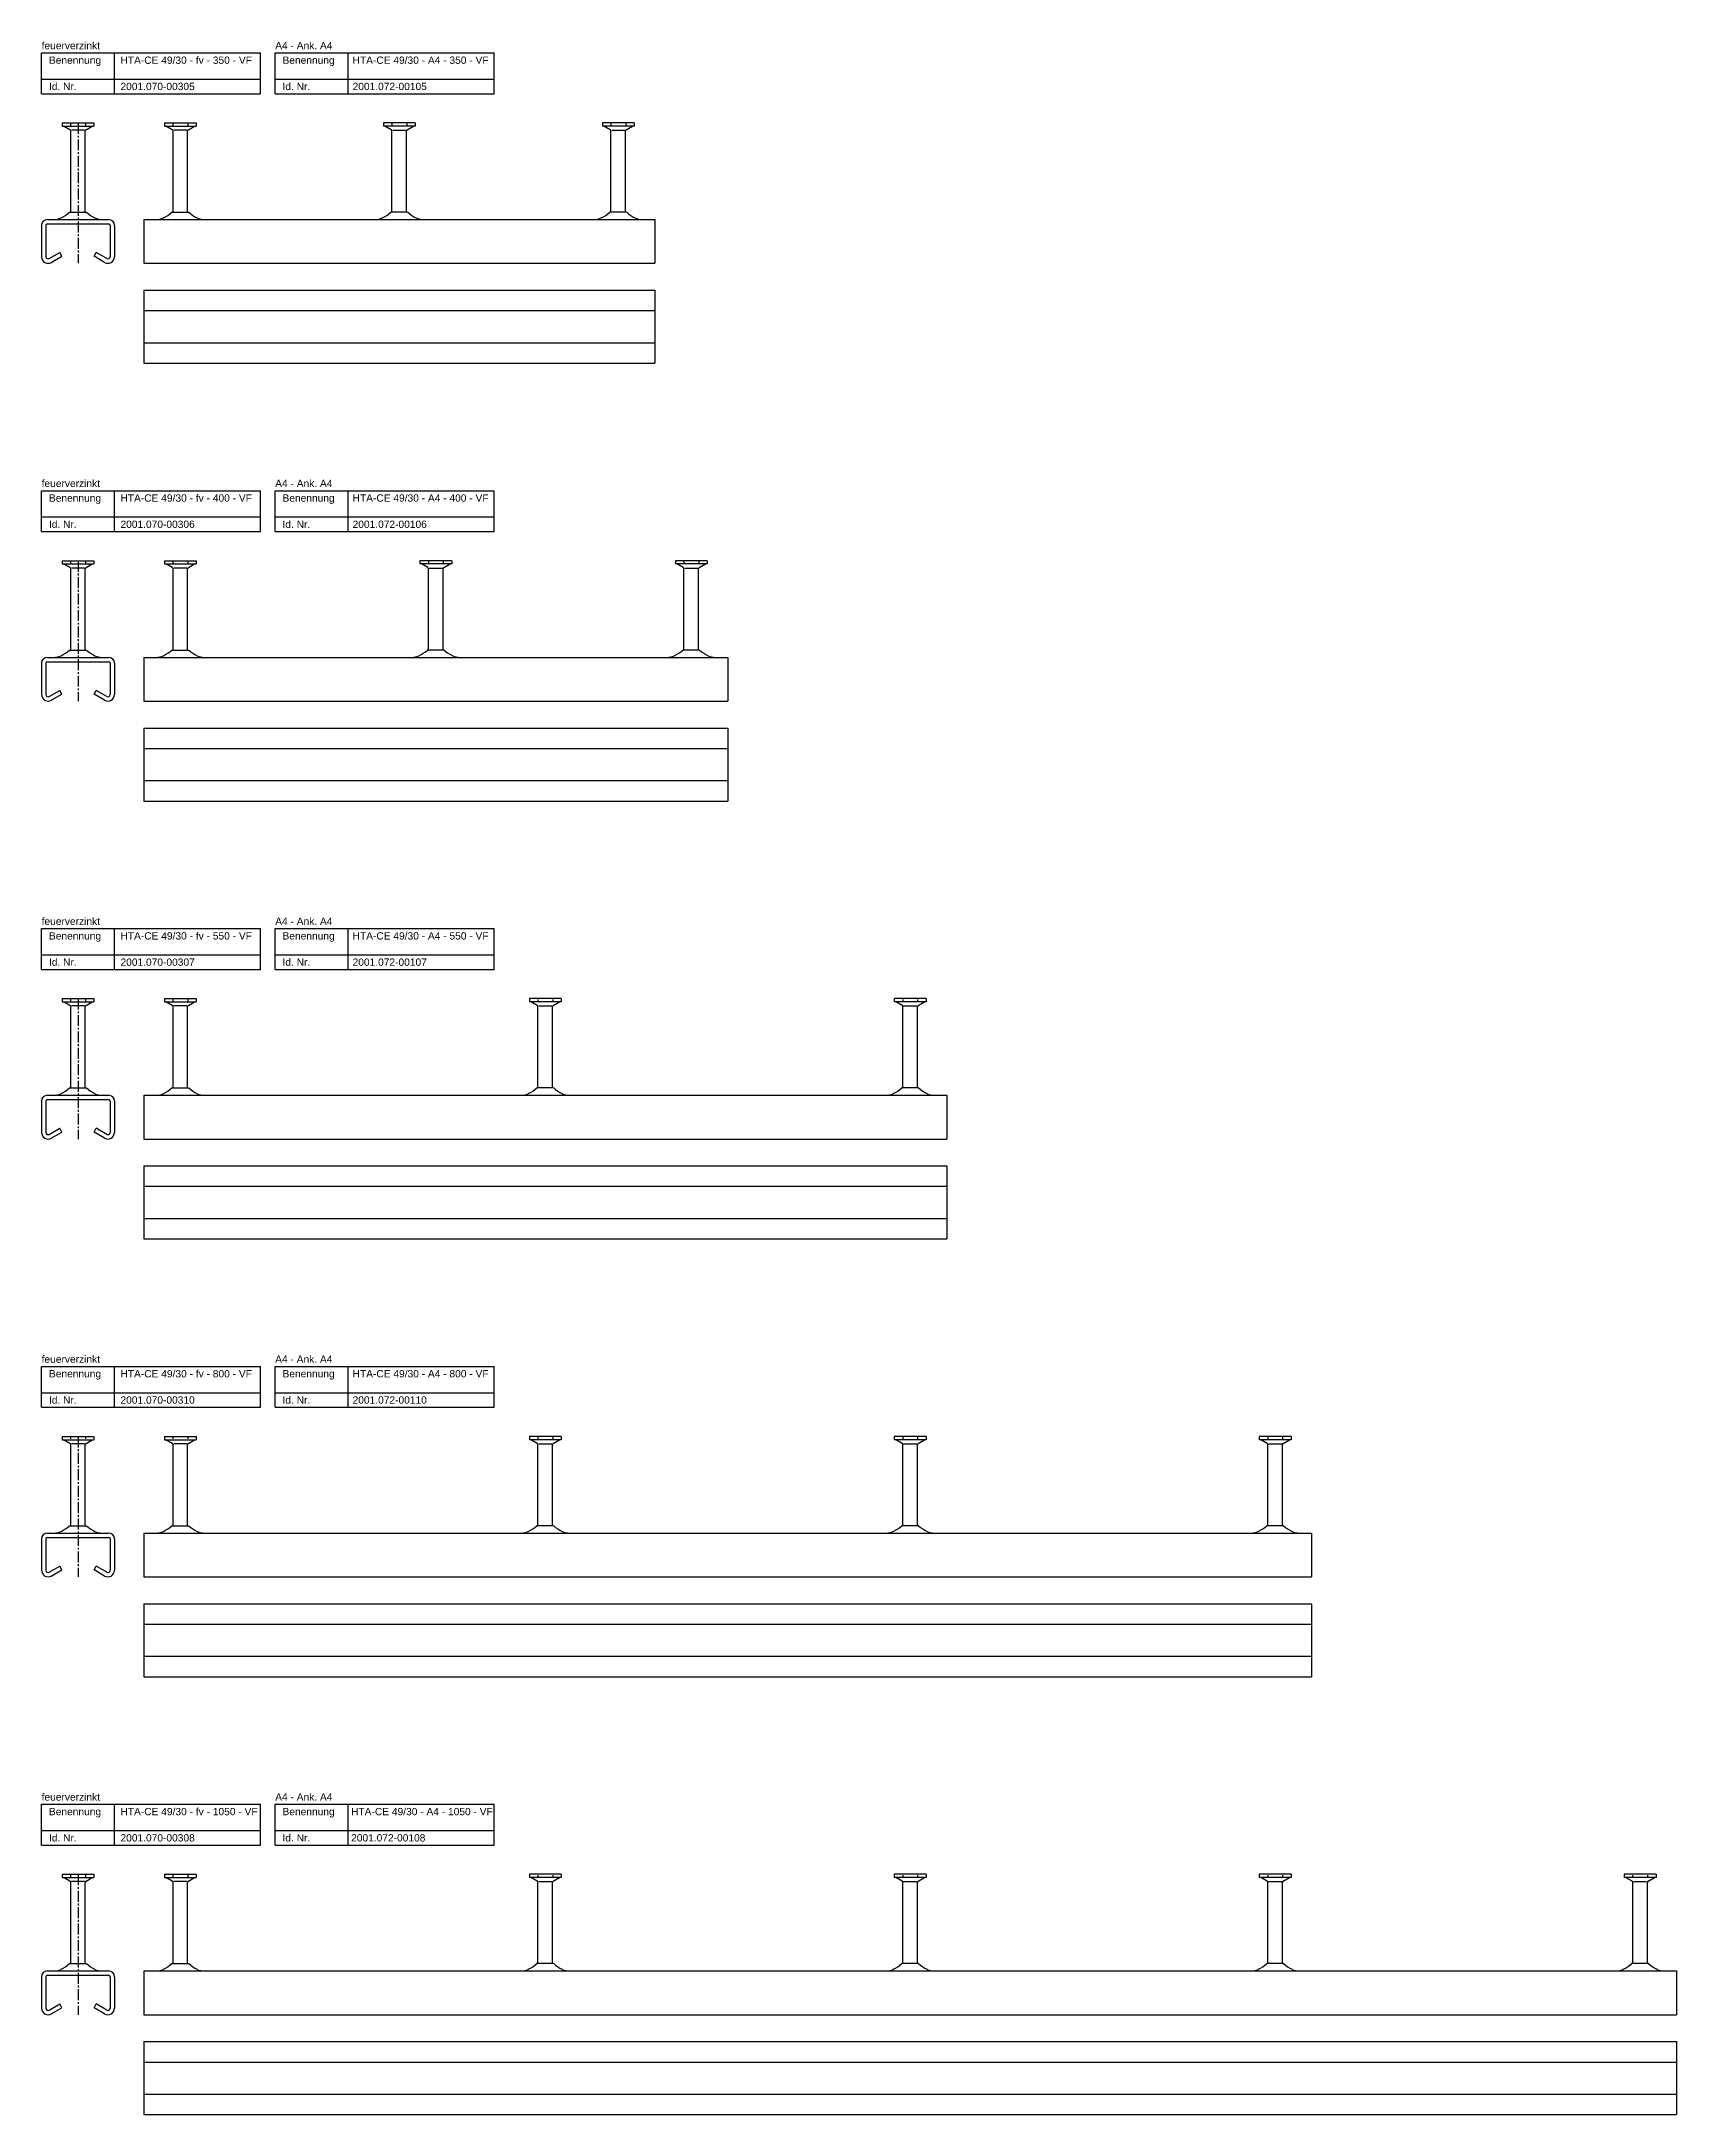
# Model space of a CAD drawing. Header units: millimetres. Extents: x 7963 to 14103, y -477 to 2743.
# Drawn here: x 7963 to 9083, y 123 to 1543 of the extents above; entities that cross this region are included whole.
import ezdxf

# ---------------------------------------------------------------- set-up
doc = ezdxf.new("R2010")
doc.units = ezdxf.units.MM
doc.header["$LTSCALE"] = 10
doc.linetypes.add('MITTE2', pattern=[1.125, 0.75, -0.125, 0.125, -0.125])
doc.layers.add('HALFEN', color=2, linetype='CONTINUOUS')
doc.styles.add('ARIAL50', font='arial.ttf', dxfattribs={"height": 5})

msp = doc.modelspace()

# ---------------------------------------------------------------- texts
at = {"layer": 'HALFEN', "style": 'ARIAL50'}
for s, p in [('feuerverzinkt', (7963.2, 1537.7)), ('A4 - Ank. A4', (8123.2, 1537.7)), ('Benennung', (7968.2, 1527.7)), ('HTA-CE 49/30 - fv - 350 - VF', (8017.2, 1527.7)), ('Benennung', (8128.2, 1527.7)), ('HTA-CE 49/30 - A4 - 350 - VF', (8176.2, 1527.7)), ('Id. Nr.', (7968.2, 1509.7)), ('2001.070-00305', (8017.2, 1509.7)), ('Id. Nr.', (8128.2, 1509.7)), ('2001.072-00105', (8176.2, 1509.7)), ('feuerverzinkt', (7963.2, 1237.7)), ('A4 - Ank. A4', (8123.2, 1237.7)), ('Benennung', (7968.2, 1227.7)), ('HTA-CE 49/30 - fv - 400 - VF', (8017.2, 1227.7)), ('Benennung', (8128.2, 1227.7)), ('HTA-CE 49/30 - A4 - 400 - VF', (8176.2, 1227.7)), ('Id. Nr.', (7968.2, 1209.7)), ('2001.070-00306', (8017.2, 1209.7)), ('Id. Nr.', (8128.2, 1209.7)), ('2001.072-00106', (8176.2, 1209.7)), ('feuerverzinkt', (7963.2, 937.7)), ('A4 - Ank. A4', (8123.2, 937.7)), ('Benennung', (7968.2, 927.7)), ('HTA-CE 49/30 - fv - 550 - VF', (8017.2, 927.7)), ('Benennung', (8128.2, 927.7)), ('HTA-CE 49/30 - A4 - 550 - VF', (8176.2, 927.7)), ('Id. Nr.', (7968.2, 909.7)), ('2001.070-00307', (8017.2, 909.7)), ('Id. Nr.', (8128.2, 909.7)), ('2001.072-00107', (8176.2, 909.7)), ('feuerverzinkt', (7963.2, 637.7)), ('A4 - Ank. A4', (8123.2, 637.7)), ('Benennung', (7968.2, 627.7)), ('HTA-CE 49/30 - fv - 800 - VF', (8017.2, 627.7)), ('Benennung', (8128.2, 627.7)), ('HTA-CE 49/30 - A4 - 800 - VF', (8176.2, 627.7)), ('Id. Nr.', (7968.2, 609.7)), ('2001.070-00310', (8017.2, 609.7)), ('Id. Nr.', (8128.2, 609.7)), ('2001.072-00110', (8176.2, 609.7)), ('feuerverzinkt', (7963.2, 337.7)), ('A4 - Ank. A4', (8123.2, 337.7)), ('Benennung', (7968.2, 327.7)), ('HTA-CE 49/30 - fv - 1050 - VF', (8017.2, 327.7)), ('Benennung', (8128.2, 327.7)), ('HTA-CE 49/30 - A4 - 1050 - VF', (8175.2, 327.7)), ('Id. Nr.', (7968.2, 309.7)), ('2001.070-00308', (8017.2, 309.7)), ('Id. Nr.', (8128.2, 309.7)), ('2001.072-00108', (8175.2, 309.7))]:
    msp.add_text(s, height=5, dxfattribs=at).set_placement(p)

# ---------------------------------------------------------------- linework, layer by layer
at = {"layer": 'HALFEN'}
for p, q in [((7963.2, 1535.2), (8113.2, 1535.2)), ((7963.2, 1507.2), (7963.2, 1535.2)), ((8013.2, 1507.2), (8013.2, 1535.2)), ((8113.2, 1507.2), (8113.2, 1535.2)), ((8123.2, 1535.2), (8273.2, 1535.2)), ((8123.2, 1507.2), (8123.2, 1535.2)), ((8173.2, 1507.2), (8173.2, 1535.2)), ((8273.2, 1507.2), (8273.2, 1535.2)), ((7963.2, 1517.2), (8113.2, 1517.2)), ((7963.2, 1507.2), (8113.2, 1507.2)), ((8123.2, 1517.2), (8273.2, 1517.2)), ((8123.2, 1507.2), (8273.2, 1507.2)), ((7977.2, 1487.2), (7999, 1487.2)), ((7977.2, 1487.2), (7977.2, 1485)), ((7977.2, 1485), (7999, 1485)), ((7982.6, 1482.5), (7978.2, 1485)), ((7983, 1486.7), (7983, 1485.5)), ((7983.1, 1426), (7983.1, 1481.7)), ((7992.6, 1482.2), (7983.6, 1482.2)), ((7993.1, 1426), (7993.1, 1481.7)), ((7993.2, 1486.7), (7993.2, 1485.5)), ((7993.6, 1482.5), (7997.9, 1485)), ((7999, 1487.2), (7999, 1485)), ((8047.3, 1487.2), (8069.1, 1487.2)), ((8047.3, 1487.2), (8047.3, 1485)), ((8047.3, 1485), (8069.1, 1485)), ((8052.7, 1482.5), (8048.3, 1485)), ((8053.1, 1486.7), (8053.1, 1485.5)), ((8053.2, 1426), (8053.2, 1481.7)), ((8062.7, 1482.2), (8053.7, 1482.2)), ((8063.2, 1426), (8063.2, 1481.7)), ((8063.3, 1486.7), (8063.3, 1485.5)), ((8063.7, 1482.5), (8068, 1485)), ((8069.1, 1487.2), (8069.1, 1485)), ((8219.1, 1487.2), (8197.3, 1487.2)), ((8197.3, 1487.2), (8197.3, 1485)), ((8219.1, 1485), (8197.3, 1485)), ((8202.7, 1482.5), (8198.3, 1485)), ((8203.1, 1486.7), (8203.1, 1485.5)), ((8203.2, 1426), (8203.2, 1481.7)), ((8203.7, 1482.2), (8212.7, 1482.2)), ((8213.2, 1426), (8213.2, 1481.7)), ((8213.3, 1486.7), (8213.3, 1485.5)), ((8213.7, 1482.5), (8218, 1485)), ((8219.1, 1487.2), (8219.1, 1485)), ((8369.1, 1487.2), (8347.3, 1487.2)), ((8347.3, 1487.2), (8347.3, 1485)), ((8369.1, 1485), (8347.3, 1485)), ((8352.7, 1482.5), (8348.3, 1485)), ((8353.1, 1486.7), (8353.1, 1485.5)), ((8353.2, 1426), (8353.2, 1481.7)), ((8353.7, 1482.2), (8362.7, 1482.2)), ((8363.2, 1426), (8363.2, 1481.7)), ((8363.3, 1486.7), (8363.3, 1485.5)), ((8363.7, 1482.5), (8368, 1485)), ((8369.1, 1487.2), (8369.1, 1485)), ((7967.1, 1421), (8009.1, 1421)), ((7982.3, 1426), (7993.8, 1426)), ((8033.2, 1421), (8383.2, 1421)), ((8033.2, 1421), (8033.2, 1391)), ((8052.4, 1426), (8063.9, 1426)), ((8213.9, 1426), (8202.4, 1426)), ((8363.9, 1426), (8352.4, 1426)), ((8383.2, 1421), (8383.2, 1395.8)), ((7963.1, 1417), (7963.1, 1395.5)), ((7966.1, 1417), (7966.1, 1395.5)), ((7967.1, 1418), (8009.1, 1418)), ((8010.1, 1417), (8010.1, 1395.5)), ((8013.1, 1417), (8013.1, 1395.5)), ((7968.3, 1394.2), (7975.6, 1398.4)), ((7969.8, 1391.6), (7977.1, 1395.8)), ((7977.1, 1395.8), (7975.6, 1398.4)), ((7999.1, 1395.8), (8000.6, 1398.4)), ((8006.3, 1391.6), (7999.1, 1395.8)), ((8007.8, 1394.2), (8000.6, 1398.4)), ((8383.2, 1395.8), (8383.2, 1391)), ((8033.2, 1391), (8383.2, 1391)), ((8033.2, 1372.6), (8383.2, 1372.6)), ((8033.2, 1372.6), (8033.2, 1322.6)), ((8383.2, 1372.6), (8383.2, 1322.6)), ((8033.2, 1358.6), (8383.2, 1358.6)), ((8033.2, 1336.6), (8383.2, 1336.6)), ((8033.2, 1322.6), (8383.2, 1322.6)), ((7963.2, 1235.2), (8113.2, 1235.2)), ((7963.2, 1207.2), (7963.2, 1235.2)), ((8013.2, 1207.2), (8013.2, 1235.2)), ((8113.2, 1207.2), (8113.2, 1235.2)), ((8123.2, 1235.2), (8273.2, 1235.2)), ((8123.2, 1207.2), (8123.2, 1235.2)), ((8173.2, 1207.2), (8173.2, 1235.2)), ((8273.2, 1207.2), (8273.2, 1235.2)), ((7963.2, 1217.2), (8113.2, 1217.2)), ((8123.2, 1217.2), (8273.2, 1217.2)), ((7963.2, 1207.2), (8113.2, 1207.2)), ((8123.2, 1207.2), (8273.2, 1207.2)), ((7977.2, 1187.2), (7999, 1187.2)), ((7977.2, 1187.2), (7977.2, 1185)), ((7977.2, 1185), (7999, 1185)), ((7982.6, 1182.5), (7978.2, 1185)), ((7983, 1186.7), (7983, 1185.5)), ((7983.1, 1126), (7983.1, 1181.7)), ((7992.6, 1182.2), (7983.6, 1182.2)), ((7993.1, 1126), (7993.1, 1181.7)), ((7993.2, 1186.7), (7993.2, 1185.5)), ((7993.6, 1182.5), (7997.9, 1185)), ((7999, 1187.2), (7999, 1185)), ((8047.3, 1187.2), (8069.1, 1187.2)), ((8047.3, 1187.2), (8047.3, 1185)), ((8047.3, 1185), (8069.1, 1185)), ((8052.7, 1182.5), (8048.3, 1185)), ((8053.1, 1186.7), (8053.1, 1185.5)), ((8053.2, 1126), (8053.2, 1181.7)), ((8062.7, 1182.2), (8053.7, 1182.2)), ((8063.2, 1126), (8063.2, 1181.7)), ((8063.3, 1186.7), (8063.3, 1185.5)), ((8063.7, 1182.5), (8068, 1185)), ((8069.1, 1187.2), (8069.1, 1185)), ((8244.1, 1187.2), (8222.3, 1187.2)), ((8222.3, 1187.2), (8222.3, 1185)), ((8244.1, 1185), (8222.3, 1185)), ((8227.7, 1182.5), (8223.3, 1185)), ((8228.1, 1186.7), (8228.1, 1185.5)), ((8228.2, 1126), (8228.2, 1181.7)), ((8228.7, 1182.2), (8237.7, 1182.2)), ((8238.2, 1126), (8238.2, 1181.7)), ((8238.3, 1186.7), (8238.3, 1185.5)), ((8238.7, 1182.5), (8243, 1185)), ((8244.1, 1187.2), (8244.1, 1185)), ((8419.1, 1187.2), (8397.3, 1187.2)), ((8397.3, 1187.2), (8397.3, 1185)), ((8419.1, 1185), (8397.3, 1185)), ((8402.7, 1182.5), (8398.3, 1185)), ((8403.1, 1186.7), (8403.1, 1185.5)), ((8403.2, 1126), (8403.2, 1181.7)), ((8403.7, 1182.2), (8412.7, 1182.2)), ((8413.2, 1126), (8413.2, 1181.7)), ((8413.3, 1186.7), (8413.3, 1185.5)), ((8413.7, 1182.5), (8418, 1185)), ((8419.1, 1187.2), (8419.1, 1185)), ((7982.3, 1126), (7993.8, 1126)), ((8052.4, 1126), (8063.9, 1126)), ((8238.9, 1126), (8227.4, 1126)), ((8413.9, 1126), (8402.4, 1126)), ((7963.1, 1117), (7963.1, 1095.5)), ((7966.1, 1117), (7966.1, 1095.5)), ((7967.1, 1121), (8009.1, 1121)), ((7967.1, 1118), (8009.1, 1118)), ((8010.1, 1117), (8010.1, 1095.5)), ((8013.1, 1117), (8013.1, 1095.5)), ((8033.2, 1121), (8433.2, 1121)), ((8033.2, 1121), (8033.2, 1091)), ((8433.2, 1121), (8433.2, 1095.8)), ((7968.3, 1094.2), (7975.6, 1098.4)), ((7969.8, 1091.6), (7977.1, 1095.8)), ((7977.1, 1095.8), (7975.6, 1098.4)), ((7999.1, 1095.8), (8000.6, 1098.4)), ((8006.3, 1091.6), (7999.1, 1095.8)), ((8007.8, 1094.2), (8000.6, 1098.4)), ((8433.2, 1095.8), (8433.2, 1091)), ((8033.2, 1091), (8433.2, 1091)), ((8033.2, 1072.6), (8433.2, 1072.6)), ((8033.2, 1072.6), (8033.2, 1022.6)), ((8433.2, 1072.6), (8433.2, 1022.6)), ((8033.2, 1058.6), (8433.2, 1058.6)), ((8033.2, 1036.6), (8433.2, 1036.6)), ((8033.2, 1022.6), (8433.2, 1022.6)), ((7963.2, 935.2), (8113.2, 935.2)), ((7963.2, 907.2), (7963.2, 935.2)), ((8013.2, 907.2), (8013.2, 935.2)), ((8113.2, 907.2), (8113.2, 935.2)), ((8123.2, 935.2), (8273.2, 935.2)), ((8123.2, 907.2), (8123.2, 935.2)), ((8173.2, 907.2), (8173.2, 935.2)), ((8273.2, 907.2), (8273.2, 935.2)), ((7963.2, 917.2), (8113.2, 917.2)), ((8123.2, 917.2), (8273.2, 917.2)), ((7963.2, 907.2), (8113.2, 907.2)), ((8123.2, 907.2), (8273.2, 907.2)), ((7977.2, 887.2), (7999, 887.2)), ((7977.2, 887.2), (7977.2, 885)), ((7977.2, 885), (7999, 885)), ((7982.6, 882.5), (7978.2, 885)), ((7983, 886.7), (7983, 885.5)), ((7983.1, 826), (7983.1, 881.7)), ((7992.6, 882.2), (7983.6, 882.2)), ((7993.1, 826), (7993.1, 881.7)), ((7993.2, 886.7), (7993.2, 885.5)), ((7993.6, 882.5), (7997.9, 885)), ((7999, 887.2), (7999, 885)), ((8047.3, 887.2), (8069.1, 887.2)), ((8047.3, 887.2), (8047.3, 885)), ((8047.3, 885), (8069.1, 885)), ((8052.7, 882.5), (8048.3, 885)), ((8053.1, 886.7), (8053.1, 885.5)), ((8053.2, 826), (8053.2, 881.7)), ((8062.7, 882.2), (8053.7, 882.2)), ((8063.2, 826), (8063.2, 881.7)), ((8063.3, 886.7), (8063.3, 885.5)), ((8063.7, 882.5), (8068, 885)), ((8069.1, 887.2), (8069.1, 885)), ((8319.1, 887.2), (8297.3, 887.2)), ((8297.3, 887.2), (8297.3, 885)), ((8319.1, 885), (8297.3, 885)), ((8302.7, 882.5), (8298.3, 885)), ((8303.1, 886.7), (8303.1, 885.5)), ((8303.2, 826), (8303.2, 881.7)), ((8303.7, 882.2), (8312.7, 882.2)), ((8313.2, 826), (8313.2, 881.7)), ((8313.3, 886.7), (8313.3, 885.5)), ((8313.7, 882.5), (8318, 885)), ((8319.1, 887.2), (8319.1, 885)), ((8569.1, 887.2), (8547.3, 887.2)), ((8547.3, 887.2), (8547.3, 885)), ((8569.1, 885), (8547.3, 885)), ((8552.7, 882.5), (8548.3, 885)), ((8553.1, 886.7), (8553.1, 885.5)), ((8553.2, 826), (8553.2, 881.7)), ((8553.7, 882.2), (8562.7, 882.2)), ((8563.2, 826), (8563.2, 881.7)), ((8563.3, 886.7), (8563.3, 885.5)), ((8563.7, 882.5), (8568, 885)), ((8569.1, 887.2), (8569.1, 885)), ((7982.3, 826), (7993.8, 826)), ((8052.4, 826), (8063.9, 826)), ((8313.9, 826), (8302.4, 826)), ((8563.9, 826), (8552.4, 826)), ((7963.1, 817), (7963.1, 795.5)), ((7966.1, 817), (7966.1, 795.5)), ((7967.1, 821), (8009.1, 821)), ((7967.1, 818), (8009.1, 818)), ((8010.1, 817), (8010.1, 795.5)), ((8013.1, 817), (8013.1, 795.5)), ((8033.2, 821), (8583.2, 821)), ((8033.2, 821), (8033.2, 791)), ((8583.2, 821), (8583.2, 795.8)), ((7968.3, 794.2), (7975.6, 798.4)), ((7969.8, 791.6), (7977.1, 795.8)), ((7977.1, 795.8), (7975.6, 798.4)), ((7999.1, 795.8), (8000.6, 798.4)), ((8006.3, 791.6), (7999.1, 795.8)), ((8007.8, 794.2), (8000.6, 798.4)), ((8583.2, 795.8), (8583.2, 791)), ((8033.2, 791), (8583.2, 791)), ((8033.2, 772.6), (8583.2, 772.6)), ((8033.2, 772.6), (8033.2, 722.6)), ((8583.2, 772.6), (8583.2, 722.6)), ((8033.2, 758.6), (8583.2, 758.6)), ((8033.2, 736.6), (8583.2, 736.6)), ((8033.2, 722.6), (8583.2, 722.6)), ((7963.2, 635.2), (8113.2, 635.2)), ((7963.2, 607.2), (7963.2, 635.2)), ((8013.2, 607.2), (8013.2, 635.2)), ((8113.2, 607.2), (8113.2, 635.2)), ((8123.2, 635.2), (8273.2, 635.2)), ((8123.2, 607.2), (8123.2, 635.2)), ((8173.2, 607.2), (8173.2, 635.2)), ((8273.2, 607.2), (8273.2, 635.2)), ((7963.2, 617.2), (8113.2, 617.2)), ((8123.2, 617.2), (8273.2, 617.2)), ((7963.2, 607.2), (8113.2, 607.2)), ((8123.2, 607.2), (8273.2, 607.2)), ((7977.2, 587.2), (7999, 587.2)), ((7977.2, 587.2), (7977.2, 585)), ((7977.2, 585), (7999, 585)), ((7982.6, 582.5), (7978.2, 585)), ((7983, 586.7), (7983, 585.5)), ((7993.2, 586.7), (7993.2, 585.5)), ((7993.6, 582.5), (7997.9, 585)), ((7999, 587.2), (7999, 585)), ((8047.3, 587.2), (8069.1, 587.2)), ((8047.3, 587.2), (8047.3, 585)), ((8047.3, 585), (8069.1, 585)), ((8052.7, 582.5), (8048.3, 585)), ((8053.1, 586.7), (8053.1, 585.5)), ((8063.3, 586.7), (8063.3, 585.5)), ((8063.7, 582.5), (8068, 585)), ((8069.1, 587.2), (8069.1, 585)), ((8319.1, 587.2), (8297.3, 587.2)), ((8297.3, 587.2), (8297.3, 585)), ((8319.1, 585), (8297.3, 585)), ((8302.7, 582.5), (8298.3, 585)), ((8303.1, 586.7), (8303.1, 585.5)), ((8313.3, 586.7), (8313.3, 585.5)), ((8313.7, 582.5), (8318, 585)), ((8319.1, 587.2), (8319.1, 585)), ((8569.1, 587.2), (8547.3, 587.2)), ((8547.3, 587.2), (8547.3, 585)), ((8569.1, 585), (8547.3, 585)), ((8552.7, 582.5), (8548.3, 585)), ((8553.1, 586.7), (8553.1, 585.5)), ((8563.3, 586.7), (8563.3, 585.5)), ((8563.7, 582.5), (8568, 585)), ((8569.1, 587.2), (8569.1, 585)), ((8819.1, 587.2), (8797.3, 587.2)), ((8797.3, 587.2), (8797.3, 585)), ((8819.1, 585), (8797.3, 585)), ((8802.7, 582.5), (8798.3, 585)), ((8803.1, 586.7), (8803.1, 585.5)), ((8813.3, 586.7), (8813.3, 585.5)), ((8813.7, 582.5), (8818, 585)), ((8819.1, 587.2), (8819.1, 585)), ((7983.1, 526), (7983.1, 581.7)), ((7992.6, 582.2), (7983.6, 582.2)), ((7993.1, 526), (7993.1, 581.7)), ((8053.2, 526), (8053.2, 581.7)), ((8062.7, 582.2), (8053.7, 582.2)), ((8063.2, 526), (8063.2, 581.7)), ((8303.2, 526), (8303.2, 581.7)), ((8303.7, 582.2), (8312.7, 582.2)), ((8313.2, 526), (8313.2, 581.7)), ((8553.2, 526), (8553.2, 581.7)), ((8553.7, 582.2), (8562.7, 582.2)), ((8563.2, 526), (8563.2, 581.7)), ((8803.2, 526), (8803.2, 581.7)), ((8803.7, 582.2), (8812.7, 582.2)), ((8813.2, 526), (8813.2, 581.7)), ((7982.3, 526), (7993.8, 526)), ((8052.4, 526), (8063.9, 526)), ((8313.9, 526), (8302.4, 526)), ((8563.9, 526), (8552.4, 526)), ((8813.9, 526), (8802.4, 526)), ((7963.1, 517), (7963.1, 495.5)), ((7966.1, 517), (7966.1, 495.5)), ((7967.1, 521), (8009.1, 521)), ((7967.1, 518), (8009.1, 518)), ((8010.1, 517), (8010.1, 495.5)), ((8013.1, 517), (8013.1, 495.5)), ((8033.2, 521), (8833.2, 521)), ((8033.2, 521), (8033.2, 491)), ((8833.2, 521), (8833.2, 495.8)), ((7968.3, 494.2), (7975.6, 498.4)), ((7977.1, 495.8), (7975.6, 498.4)), ((7999.1, 495.8), (8000.6, 498.4)), ((8007.8, 494.2), (8000.6, 498.4)), ((7969.8, 491.6), (7977.1, 495.8)), ((8006.3, 491.6), (7999.1, 495.8)), ((8033.2, 491), (8833.2, 491)), ((8833.2, 495.8), (8833.2, 491)), ((8033.2, 472.6), (8833.2, 472.6)), ((8033.2, 472.6), (8033.2, 422.6)), ((8833.2, 472.6), (8833.2, 422.6)), ((8033.2, 458.6), (8833.2, 458.6)), ((8033.2, 436.6), (8833.2, 436.6)), ((8033.2, 422.6), (8833.2, 422.6)), ((7963.2, 335.2), (8113.2, 335.2)), ((7963.2, 307.2), (7963.2, 335.2)), ((8013.2, 307.2), (8013.2, 335.2)), ((8113.2, 307.2), (8113.2, 335.2)), ((8123.2, 335.2), (8273.2, 335.2)), ((8123.2, 307.2), (8123.2, 335.2)), ((8173.2, 307.2), (8173.2, 335.2)), ((8273.2, 307.2), (8273.2, 335.2)), ((7963.2, 317.2), (8113.2, 317.2)), ((8123.2, 317.2), (8273.2, 317.2)), ((7963.2, 307.2), (8113.2, 307.2)), ((8123.2, 307.2), (8273.2, 307.2)), ((7977.2, 287.2), (7999, 287.2)), ((7977.2, 287.2), (7977.2, 285)), ((7977.2, 285), (7999, 285)), ((7982.6, 282.5), (7978.2, 285)), ((7983, 286.7), (7983, 285.5)), ((7993.2, 286.7), (7993.2, 285.5)), ((7993.6, 282.5), (7997.9, 285)), ((7999, 287.2), (7999, 285)), ((8047.3, 287.2), (8069.1, 287.2)), ((8047.3, 287.2), (8047.3, 285)), ((8047.3, 285), (8069.1, 285)), ((8052.7, 282.5), (8048.3, 285)), ((8053.1, 286.7), (8053.1, 285.5)), ((8063.3, 286.7), (8063.3, 285.5)), ((8063.7, 282.5), (8068, 285)), ((8069.1, 287.2), (8069.1, 285)), ((8319.1, 287.2), (8297.3, 287.2)), ((8297.3, 287.2), (8297.3, 285)), ((8319.1, 285), (8297.3, 285)), ((8302.7, 282.5), (8298.3, 285)), ((8303.1, 286.7), (8303.1, 285.5)), ((8313.3, 286.7), (8313.3, 285.5)), ((8313.7, 282.5), (8318, 285)), ((8319.1, 287.2), (8319.1, 285)), ((8569.1, 287.2), (8547.3, 287.2)), ((8547.3, 287.2), (8547.3, 285)), ((8569.1, 285), (8547.3, 285)), ((8552.7, 282.5), (8548.3, 285)), ((8553.1, 286.7), (8553.1, 285.5)), ((8563.3, 286.7), (8563.3, 285.5)), ((8563.7, 282.5), (8568, 285)), ((8569.1, 287.2), (8569.1, 285)), ((8819.1, 287.2), (8797.3, 287.2)), ((8797.3, 287.2), (8797.3, 285)), ((8819.1, 285), (8797.3, 285)), ((8802.7, 282.5), (8798.3, 285)), ((8803.1, 286.7), (8803.1, 285.5)), ((8813.3, 286.7), (8813.3, 285.5)), ((8813.7, 282.5), (8818, 285)), ((8819.1, 287.2), (8819.1, 285)), ((9069.1, 287.2), (9047.3, 287.2)), ((9047.3, 287.2), (9047.3, 285)), ((9069.1, 285), (9047.3, 285)), ((9052.7, 282.5), (9048.3, 285)), ((9053.1, 286.7), (9053.1, 285.5)), ((9063.3, 286.7), (9063.3, 285.5)), ((9063.7, 282.5), (9068, 285)), ((9069.1, 287.2), (9069.1, 285)), ((7983.1, 226), (7983.1, 281.7)), ((7992.6, 282.2), (7983.6, 282.2)), ((7993.1, 226), (7993.1, 281.7)), ((8053.2, 226), (8053.2, 281.7)), ((8062.7, 282.2), (8053.7, 282.2)), ((8063.2, 226), (8063.2, 281.7)), ((8303.2, 226), (8303.2, 281.7)), ((8303.7, 282.2), (8312.7, 282.2)), ((8313.2, 226), (8313.2, 281.7)), ((8553.2, 226), (8553.2, 281.7)), ((8553.7, 282.2), (8562.7, 282.2)), ((8563.2, 226), (8563.2, 281.7)), ((8803.2, 226), (8803.2, 281.7)), ((8803.7, 282.2), (8812.7, 282.2)), ((8813.2, 226), (8813.2, 281.7)), ((9053.2, 226), (9053.2, 281.7)), ((9053.7, 282.2), (9062.7, 282.2)), ((9063.2, 226), (9063.2, 281.7)), ((7963.1, 217), (7963.1, 195.5)), ((7966.1, 217), (7966.1, 195.5)), ((7967.1, 221), (8009.1, 221)), ((7967.1, 218), (8009.1, 218)), ((7982.3, 226), (7993.8, 226)), ((8010.1, 217), (8010.1, 195.5)), ((8013.1, 217), (8013.1, 195.5)), ((8033.2, 221), (9083.2, 221)), ((8033.2, 221), (8033.2, 191)), ((8052.4, 226), (8063.9, 226)), ((8313.9, 226), (8302.4, 226)), ((8563.9, 226), (8552.4, 226)), ((8813.9, 226), (8802.4, 226)), ((9063.9, 226), (9052.4, 226)), ((9083.2, 221), (9083.2, 195.8)), ((7968.3, 194.2), (7975.6, 198.4)), ((7969.8, 191.6), (7977.1, 195.8)), ((7977.1, 195.8), (7975.6, 198.4)), ((7999.1, 195.8), (8000.6, 198.4)), ((8006.3, 191.6), (7999.1, 195.8)), ((8007.8, 194.2), (8000.6, 198.4)), ((8033.2, 191), (9083.2, 191)), ((9083.2, 195.8), (9083.2, 191)), ((8033.2, 172.6), (9083.2, 172.6)), ((8033.2, 172.6), (8033.2, 122.6)), ((9083.2, 172.6), (9083.2, 122.6)), ((8033.2, 158.6), (9083.2, 158.6)), ((8033.2, 136.6), (9083.2, 136.6)), ((8033.2, 122.6), (9083.2, 122.6))]:
    msp.add_line(p, q, dxfattribs=at)
at = {"layer": 'HALFEN', "color": 1, "linetype": 'MITTE2'}
for p, q in [((7988.1, 1487.2), (7988.1, 1391)), ((7988.1, 1187.2), (7988.1, 1091)), ((7988.1, 887.2), (7988.1, 791)), ((7988.1, 587.2), (7988.1, 491)), ((7988.1, 287.2), (7988.1, 191))]:
    msp.add_line(p, q, dxfattribs=at)
at = {"layer": 'HALFEN'}
for centre, radius, start, end in [((7982.1, 1481.7), 1, 0, 60), ((7994.1, 1481.7), 1, 120, 180), ((8052.2, 1481.7), 1, 0, 60), ((8064.2, 1481.7), 1, 120, 180), ((8202.2, 1481.7), 1, 0, 60), ((8214.2, 1481.7), 1, 120, 180), ((8352.2, 1481.7), 1, 0, 60), ((8364.2, 1481.7), 1, 120, 180), ((7967.1, 1417), 4, 90, 180), ((7971.5, 1432.8), 11.8, 270, 294.6836), ((7967.2, 1442.3), 22.2, 294.6836, 312.9728), ((8009, 1442.3), 22.2, 227.0272, 245.3164), ((8004.6, 1432.8), 11.8, 245.3164, 270), ((8009.1, 1417), 4, 0, 90), ((8041.6, 1432.8), 11.8, 270, 294.6836), ((8037.3, 1442.3), 22.2, 294.6836, 312.9728), ((8079.1, 1442.3), 22.2, 227.0272, 245.3164), ((8074.7, 1432.8), 11.8, 245.3164, 270), ((8191.6, 1432.8), 11.8, 270, 294.6836), ((8187.3, 1442.3), 22.2, 294.6836, 312.9728), ((8229.1, 1442.3), 22.2, 227.0272, 245.3164), ((8224.7, 1432.8), 11.8, 245.3164, 270), ((8341.6, 1432.8), 11.8, 270, 294.6836), ((8337.3, 1442.3), 22.2, 294.6836, 312.9728), ((8379.1, 1442.3), 22.2, 227.0272, 245.3164), ((8374.7, 1432.8), 11.8, 245.3164, 270), ((7967.1, 1417), 1, 90, 180), ((8009.1, 1417), 1, 0, 90), ((7967.6, 1395.5), 4.5, 180, 300), ((7967.6, 1395.5), 1.5, 180, 300), ((8008.6, 1395.5), 4.5, 240, 0), ((8008.6, 1395.5), 1.5, 240, 0), ((7982.1, 1181.7), 1, 0, 60), ((7994.1, 1181.7), 1, 120, 180), ((8052.2, 1181.7), 1, 0, 60), ((8064.2, 1181.7), 1, 120, 180), ((8227.2, 1181.7), 1, 0, 60), ((8239.2, 1181.7), 1, 120, 180), ((8402.2, 1181.7), 1, 0, 60), ((8414.2, 1181.7), 1, 120, 180), ((7971.5, 1132.8), 11.8, 270, 294.6836), ((7967.2, 1142.3), 22.2, 294.6836, 312.9728), ((8009, 1142.3), 22.2, 227.0272, 245.3164), ((8004.6, 1132.8), 11.8, 245.3164, 270), ((8041.6, 1132.8), 11.8, 270, 294.6836), ((8037.3, 1142.3), 22.2, 294.6836, 312.9728), ((8079.1, 1142.3), 22.2, 227.0272, 245.3164), ((8074.7, 1132.8), 11.8, 245.3164, 270), ((8216.6, 1132.8), 11.8, 270, 294.6836), ((8212.3, 1142.3), 22.2, 294.6836, 312.9728), ((8254.1, 1142.3), 22.2, 227.0272, 245.3164), ((8249.7, 1132.8), 11.8, 245.3164, 270), ((8391.6, 1132.8), 11.8, 270, 294.6836), ((8387.3, 1142.3), 22.2, 294.6836, 312.9728), ((8429.1, 1142.3), 22.2, 227.0272, 245.3164), ((8424.7, 1132.8), 11.8, 245.3164, 270), ((7967.1, 1117), 4, 90, 180), ((7967.1, 1117), 1, 90, 180), ((8009.1, 1117), 4, 0, 90), ((8009.1, 1117), 1, 0, 90), ((7967.6, 1095.5), 4.5, 180, 300), ((7967.6, 1095.5), 1.5, 180, 300), ((8008.6, 1095.5), 4.5, 240, 0), ((8008.6, 1095.5), 1.5, 240, 0), ((7982.1, 881.7), 1, 0, 60), ((7994.1, 881.7), 1, 120, 180), ((8052.2, 881.7), 1, 0, 60), ((8064.2, 881.7), 1, 120, 180), ((8302.2, 881.7), 1, 0, 60), ((8314.2, 881.7), 1, 120, 180), ((8552.2, 881.7), 1, 0, 60), ((8564.2, 881.7), 1, 120, 180), ((7967.2, 842.3), 22.2, 294.6836, 312.9728), ((8009, 842.3), 22.2, 227.0272, 245.3164), ((8037.3, 842.3), 22.2, 294.6836, 312.9728), ((8079.1, 842.3), 22.2, 227.0272, 245.3164), ((8287.3, 842.3), 22.2, 294.6836, 312.9728), ((8329.1, 842.3), 22.2, 227.0272, 245.3164), ((8537.3, 842.3), 22.2, 294.6836, 312.9728), ((8579.1, 842.3), 22.2, 227.0272, 245.3164), ((7967.1, 817), 4, 90, 180), ((7967.1, 817), 1, 90, 180), ((7971.5, 832.8), 11.8, 270, 294.6836), ((8004.6, 832.8), 11.8, 245.3164, 270), ((8009.1, 817), 4, 0, 90), ((8009.1, 817), 1, 0, 90), ((8041.6, 832.8), 11.8, 270, 294.6836), ((8074.7, 832.8), 11.8, 245.3164, 270), ((8291.6, 832.8), 11.8, 270, 294.6836), ((8324.7, 832.8), 11.8, 245.3164, 270), ((8541.6, 832.8), 11.8, 270, 294.6836), ((8574.7, 832.8), 11.8, 245.3164, 270), ((7967.6, 795.5), 4.5, 180, 300), ((7967.6, 795.5), 1.5, 180, 300), ((8008.6, 795.5), 4.5, 240, 0), ((8008.6, 795.5), 1.5, 240, 0), ((7982.1, 581.7), 1, 0, 60), ((7994.1, 581.7), 1, 120, 180), ((8052.2, 581.7), 1, 0, 60), ((8064.2, 581.7), 1, 120, 180), ((8302.2, 581.7), 1, 0, 60), ((8314.2, 581.7), 1, 120, 180), ((8552.2, 581.7), 1, 0, 60), ((8564.2, 581.7), 1, 120, 180), ((8802.2, 581.7), 1, 0, 60), ((8814.2, 581.7), 1, 120, 180), ((7967.2, 542.3), 22.2, 294.6836, 312.9728), ((8009, 542.3), 22.2, 227.0272, 245.3164), ((8037.3, 542.3), 22.2, 294.6836, 312.9728), ((8079.1, 542.3), 22.2, 227.0272, 245.3164), ((8287.3, 542.3), 22.2, 294.6836, 312.9728), ((8329.1, 542.3), 22.2, 227.0272, 245.3164), ((8537.3, 542.3), 22.2, 294.6836, 312.9728), ((8579.1, 542.3), 22.2, 227.0272, 245.3164), ((8787.3, 542.3), 22.2, 294.6836, 312.9728), ((8829.1, 542.3), 22.2, 227.0272, 245.3164), ((7967.1, 517), 4, 90, 180), ((7967.1, 517), 1, 90, 180), ((7971.5, 532.8), 11.8, 270, 294.6836), ((7971.5, 532.8), 11.8, 270, 294.6836), ((8004.6, 532.8), 11.8, 245.3164, 270), ((8004.6, 532.8), 11.8, 245.3164, 270), ((8009.1, 517), 4, 0, 90), ((8009.1, 517), 1, 0, 90), ((8041.6, 532.8), 11.8, 270, 294.6836), ((8074.7, 532.8), 11.8, 245.3164, 270), ((8291.6, 532.8), 11.8, 270, 294.6836), ((8324.7, 532.8), 11.8, 245.3164, 270), ((8541.6, 532.8), 11.8, 270, 294.6836), ((8574.7, 532.8), 11.8, 245.3164, 270), ((8791.6, 532.8), 11.8, 270, 294.6836), ((8824.7, 532.8), 11.8, 245.3164, 270), ((7967.6, 495.5), 4.5, 180, 300), ((7967.6, 495.5), 1.5, 180, 300), ((8008.6, 495.5), 4.5, 240, 0), ((8008.6, 495.5), 1.5, 240, 0), ((7982.1, 281.7), 1, 0, 60), ((7994.1, 281.7), 1, 120, 180), ((8052.2, 281.7), 1, 0, 60), ((8064.2, 281.7), 1, 120, 180), ((8302.2, 281.7), 1, 0, 60), ((8314.2, 281.7), 1, 120, 180), ((8552.2, 281.7), 1, 0, 60), ((8564.2, 281.7), 1, 120, 180), ((8802.2, 281.7), 1, 0, 60), ((8814.2, 281.7), 1, 120, 180), ((9052.2, 281.7), 1, 0, 60), ((9064.2, 281.7), 1, 120, 180), ((7967.1, 217), 4, 90, 180), ((7967.1, 217), 1, 90, 180), ((7971.5, 232.8), 11.8, 270, 294.6836), ((7967.2, 242.3), 22.2, 294.6836, 312.9728), ((8009, 242.3), 22.2, 227.0272, 245.3164), ((8004.6, 232.8), 11.8, 245.3164, 270), ((8009.1, 217), 4, 0, 90), ((8009.1, 217), 1, 0, 90), ((8041.6, 232.8), 11.8, 270, 294.6836), ((8037.3, 242.3), 22.2, 294.6836, 312.9728), ((8079.1, 242.3), 22.2, 227.0272, 245.3164), ((8074.7, 232.8), 11.8, 245.3164, 270), ((8291.6, 232.8), 11.8, 270, 294.6836), ((8287.3, 242.3), 22.2, 294.6836, 312.9728), ((8329.1, 242.3), 22.2, 227.0272, 245.3164), ((8324.7, 232.8), 11.8, 245.3164, 270), ((8541.6, 232.8), 11.8, 270, 294.6836), ((8537.3, 242.3), 22.2, 294.6836, 312.9728), ((8579.1, 242.3), 22.2, 227.0272, 245.3164), ((8574.7, 232.8), 11.8, 245.3164, 270), ((8791.6, 232.8), 11.8, 270, 294.6836), ((8787.3, 242.3), 22.2, 294.6836, 312.9728), ((8829.1, 242.3), 22.2, 227.0272, 245.3164), ((8824.7, 232.8), 11.8, 245.3164, 270), ((9041.6, 232.8), 11.8, 270, 294.6836), ((9037.3, 242.3), 22.2, 294.6836, 312.9728), ((9079.1, 242.3), 22.2, 227.0272, 245.3164), ((9074.7, 232.8), 11.8, 245.3164, 270), ((7967.6, 195.5), 4.5, 180, 300), ((7967.6, 195.5), 1.5, 180, 300), ((8008.6, 195.5), 4.5, 240, 0), ((8008.6, 195.5), 1.5, 240, 0)]:
    msp.add_arc(centre, radius, start, end, dxfattribs=at)

msp.set_redraw_order([(e.dxf.handle, doc.entitydb.next_handle()) for e in msp.query("TEXT MTEXT ATTDEF DIMENSION ARC_DIMENSION")])  # texts and dimensions are drawn at this point

doc.saveas('drawing.dxf')
